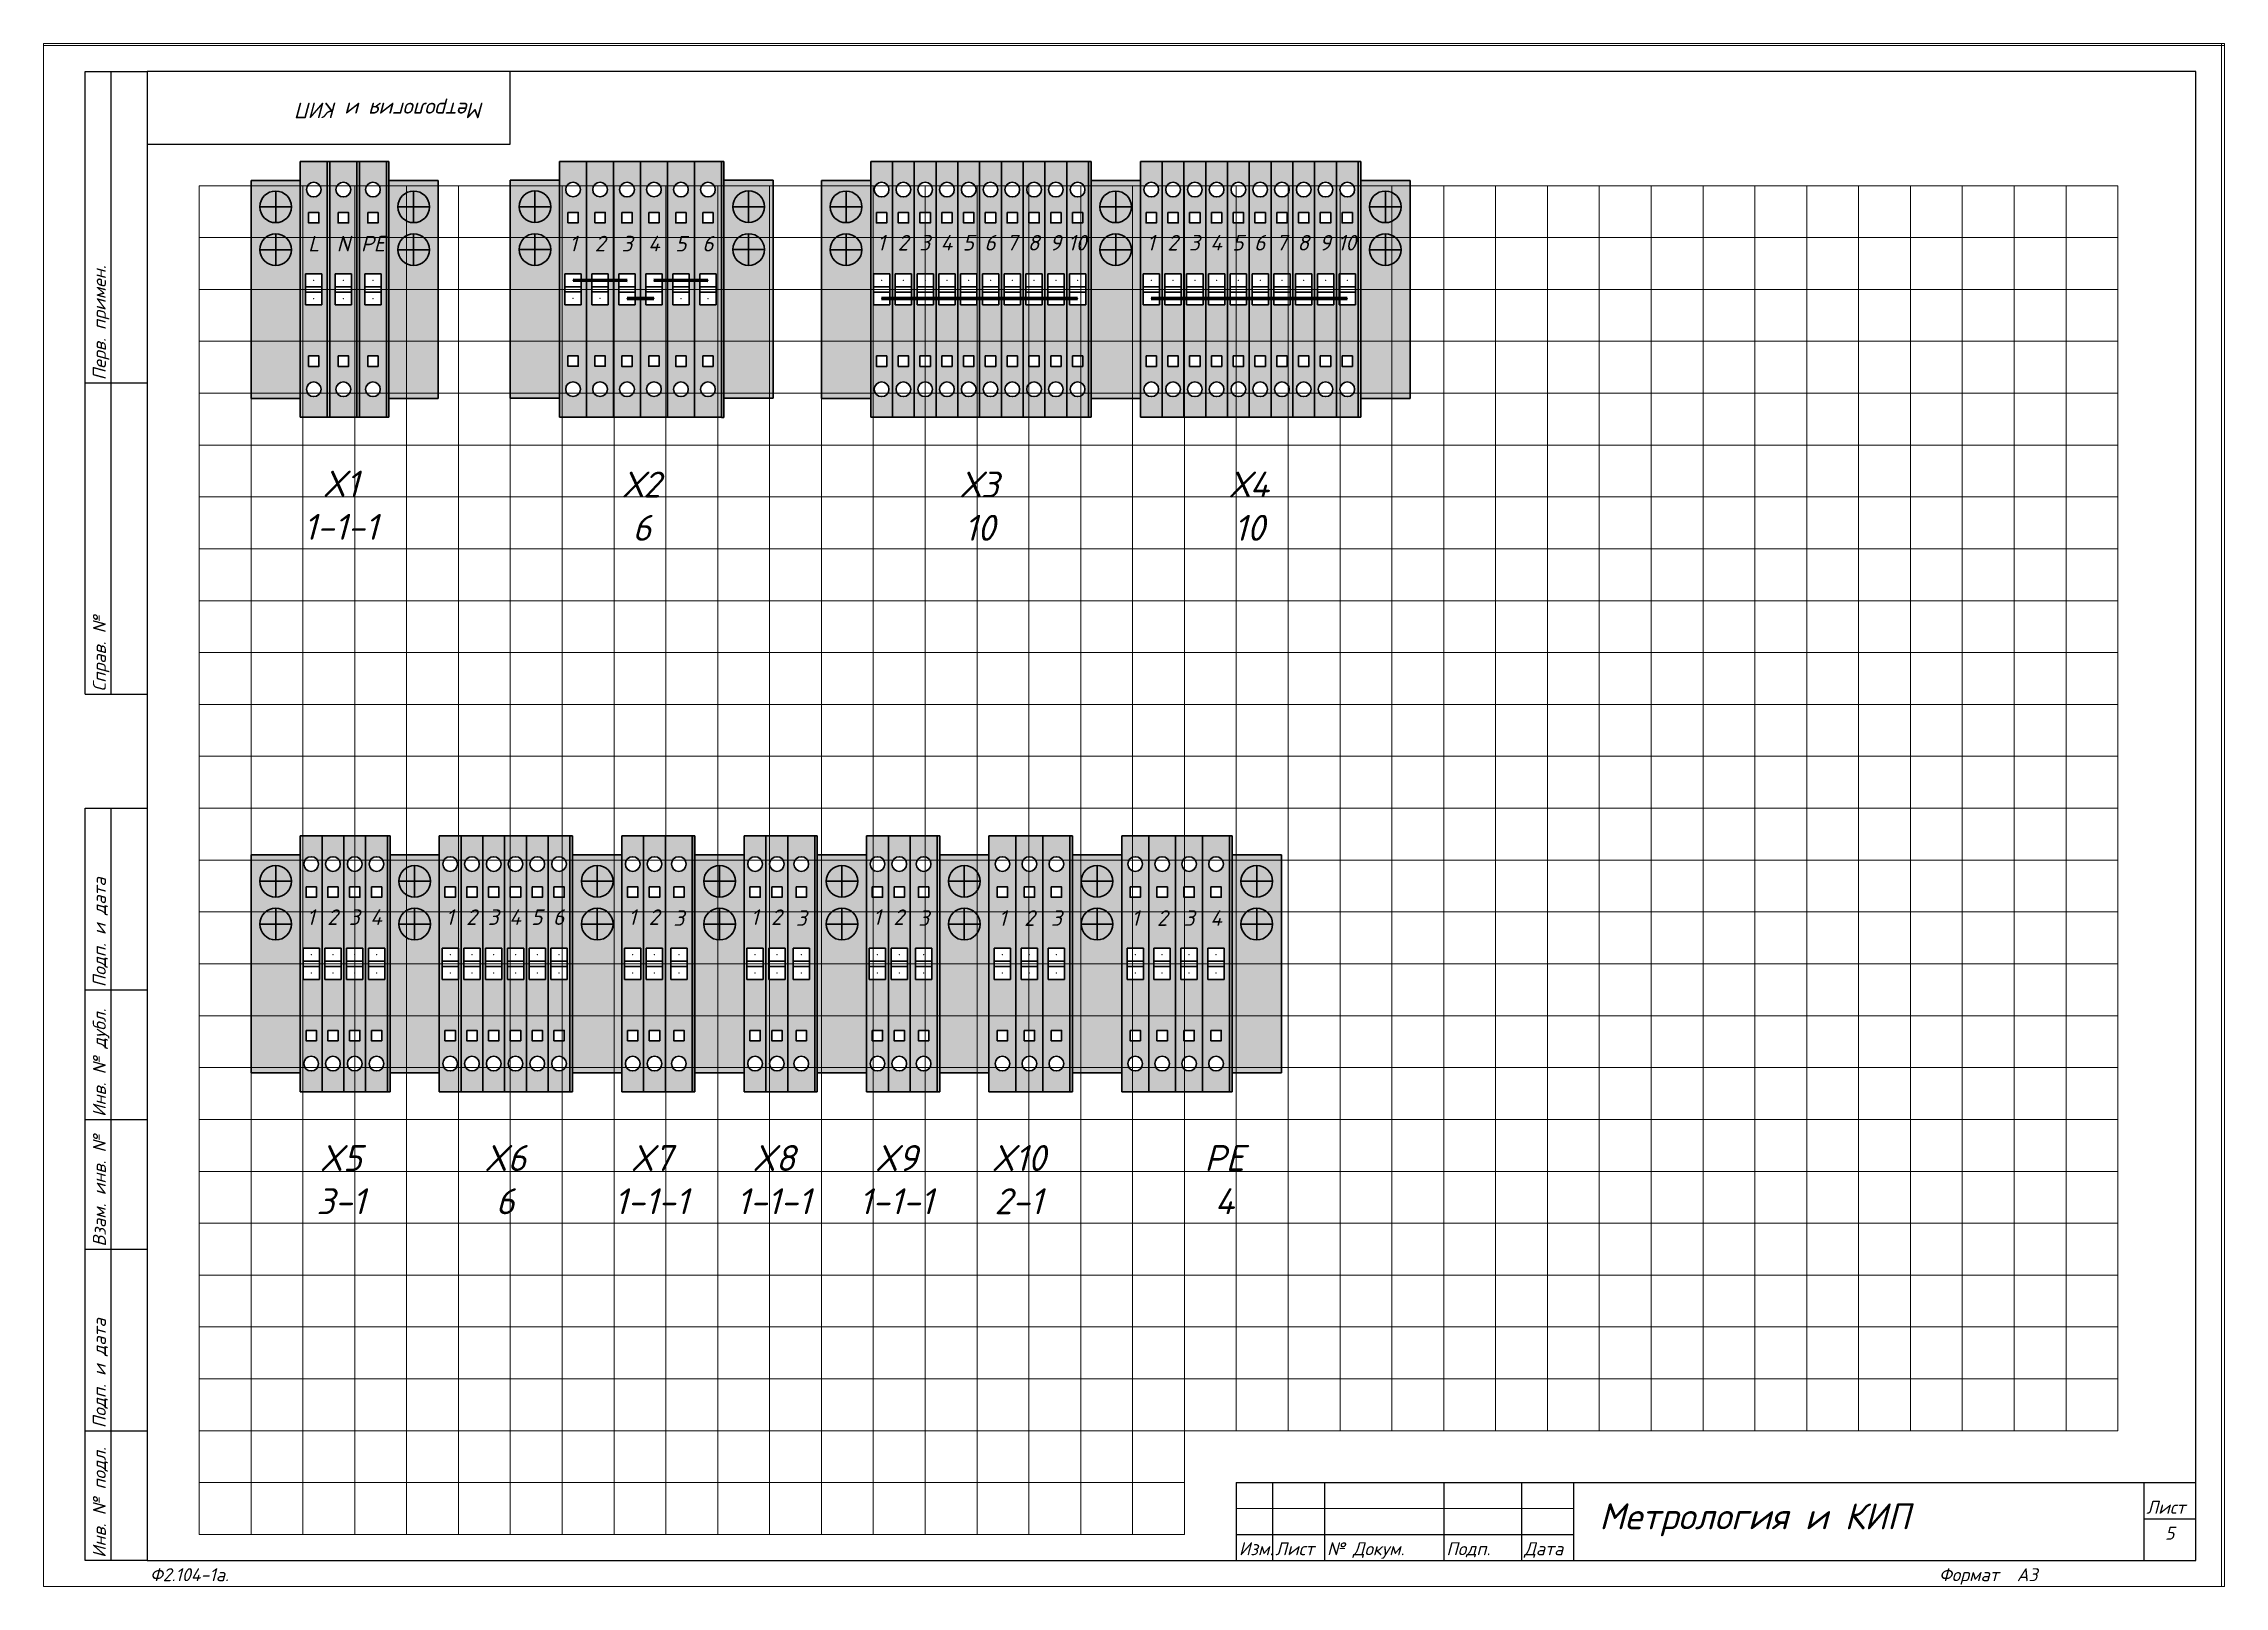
# Paper-space layout '2025 5' of a CAD drawing. Header units: millimetres. Extents: x 0 to 420, y 0 to 297.
# The model-space entities are those that its viewports show. They can reach past a viewport. Long polylines and large blocks are cut down to what shows.
import ezdxf
from ezdxf.enums import TextEntityAlignment as Align

# ---------------------------------------------------------------- set-up
doc = ezdxf.new("R2010")
doc.units = ezdxf.units.MM
for name, color, linetype, lineweight in [('4', 4, 'Continuous', 15), ('Основная', 7, 'Continuous', 30), ('Перемычка', 6, 'Continuous', 140)]:
    doc.layers.add(name, color=color, linetype=linetype, lineweight=lineweight)
doc.layers.add('Привязки', color=2, linetype='Continuous', lineweight=0, plot=False, transparency=0.8)
doc.layers.add('рамка', color=253, linetype='Continuous', lineweight=5, transparency=0.8)
doc.styles.add('текст', font='isocpeui.ttf')

psp = doc.layouts.new('2025 5')

msp = doc.modelspace()

# ---------------------------------------------------------------- texts
at = {"layer": 'Основная', "char_height": 5, "attachment_point": 2, "style": 'текст'}
for s, insert in [('X1\\P1-1-1', (7637.3, -375.93187)), ('Х2\\P6', (7695.35, -376.1142)), ('Х3\\P10', (7760.5, -376.1142)), ('Х4\\P10', (7812.5, -376.1142)), ('X5\\P3-1', (7637.30432, -505.93179)), ('X6\\P6', (7669, -505.93179)), ('X7\\P1-1-1', (7697.20432, -505.93179)), ('X8\\P1-1-1', (7720.80432, -505.93179)), ('X9\\P1-1-1', (7744.40432, -505.93179)), ('X10\\P2-1', (7768.00432, -505.93179)), ('PE\\P4', (7807.70432, -505.93186))]:
    msp.add_mtext_dynamic_manual_height_columns(s, width=16, gutter_width=200, heights=[0], dxfattribs=dict(at, insert=insert))

# ---------------------------------------------------------------- blocks, each defined once
blk = doc.blocks.new('*U110')
for p, q in [((8, 232), (8, 292)), ((8, 292), (20, 292)), ((13, 232), (13, 292)), ((90, 292), (90, 292)), ((90, 292), (90, 292)), ((90, 278), (90, 292)), ((90, 292), (90, 292)), ((90, 292), (90, 292)), ((90, 292), (90, 292)), ((20, 278), (90, 278)), ((8, 232), (20, 232)), ((8, 172), (8, 232)), ((13, 172), (13, 232)), ((8, 172), (20, 172)), ((8, 115), (8, 150)), ((8, 150), (20, 150)), ((13, 115), (13, 150)), ((8, 90), (8, 115)), ((8, 115), (20, 115)), ((13, 90), (13, 115)), ((8, 65), (8, 90)), ((8, 90), (20, 90)), ((13, 65), (13, 90)), ((8, 30), (8, 65)), ((8, 65), (20, 65)), ((13, 30), (13, 65)), ((8, 5), (8, 30)), ((8, 30), (20, 30)), ((13, 5), (13, 30)), ((230, 20), (415, 20)), ((230, 20), (230, 5)), ((237, 20), (237, 5)), ((247, 20), (247, 5)), ((270, 20), (270, 5)), ((285, 20), (285, 5)), ((295, 20), (295, 5)), ((405, 20), (405, 5)), ((415, 20), (415, 20)), ((415, 20), (415, 20)), ((405, 13), (415, 13)), ((230, 10), (295, 10)), ((20, 5), (8, 5)), ((230, 5), (295, 5)), ((415, 5), (415, 5)), ((415, 5), (415, 5)), ((415, 5), (415, 5)), ((415, 5), (415, 5)), ((415, 5), (415, 5)), ((415, 5), (415, 5)), ((415, 5), (415, 5))]:
    blk.add_line(p, q)
blk.add_lwpolyline([(20, 5), (415, 5), (415, 292), (20, 292)], close=True)
at = {"layer": '4'}
for p, q in [((230, 15), (295, 15)), ((415, 5), (415, 5)), ((415, 5), (415, 5)), ((415, 5), (415, 5)), ((415, 5), (415, 5)), ((415, 5), (415, 5)), ((415, 5), (415, 5)), ((415, 5), (415, 5)), ((415, 5), (415, 5)), ((415, 5), (415, 5))]:
    blk.add_line(p, q, dxfattribs=at)
at = {"layer": 'Привязки'}
blk.add_lwpolyline([(0, 0), (420, 0), (420, 297), (0, 297)], close=True, dxfattribs=at)
at = {"layer": 'рамка'}
blk.add_lwpolyline([(0, 297), (420, 297), (420, 0), (0, 0)], close=True, dxfattribs=at)
at = {"style": 'текст'}
for s, p in [('Перв. примен.', (12, 232.5)), ('Справ. №', (12, 172.5)), ('Подп. и дата', (12, 115.5)), ('Инв. № дубл.', (12, 90.5)), ('Взам. инв. №', (12, 65.5)), ('Подп. и дата', (12, 30.5)), ('Инв. № подл.', (12, 5.5))]:
    blk.add_text(s, height=2.5, rotation=90, dxfattribs=at).set_placement(p)
for s, height, p in [('Лист', 2.5, (405.5, 14)), ('Изм.', 2.5, (230.5, 6)), ('Лист', 2.5, (237.5, 6)), ('№ Докум.', 2.5, (247.5, 6)), ('Подп.', 2.5, (270.5, 6)), ('Дата', 2.5, (285.5, 6)), ('Ф2.104-1.', 0.005, (20, 4.99)), ('Разраб.', 0.0000135, (415, 5)), ('Пров.', 0.0000135, (415, 5)), ('Т.контр.', 0.0000135, (415, 5)), ('Н.контр.', 0.0000135, (415, 5)), ('Утв.', 0.0000135, (415, 5)), ('Лит.', 0.0000135, (415, 5)), ('Масса', 0.0000135, (415, 5)), ('Масштаб', 0.0000135, (415, 5)), ('Листов', 0.0000135, (415, 5)), ('Ф2.104-1а.', 2.5, (20.5, 1)), ('Формат', 2.5, (365.5, 1)), ('А3', 2.5, (380.5, 1)), ('А4', 0.025, (419.61, 0.01)), ('А2', 0.00833, (419.87, 0)), ('А1', 0.00625, (419.9, 0)), ('А0', 0.005, (419.92, 0))]:
    blk.add_text(s, height=height, dxfattribs=at).set_placement(p)
for tag, p, height in [('12', (90, 292), 0.00000373), ('13', (90, 292), 0.00000373), ('27', (90, 292), 0.00000522), ('29', (105, 249), 3.5), ('ИЗМ2', (230.5, 16), 2.5), ('ЛИСТИЗМ2', (237.5, 16), 2.5), ('№ДОКУМИЗМ2', (247.5, 16), 2.5), ('28', (415, 20), 0.0000438), ('ИЗМ1', (230.5, 11), 2.5), ('ЛИСТИЗМ1', (237.5, 11), 2.5), ('№ДОКУМИЗМ1', (247.5, 11), 2.5), ('ПОДПИЗМ1', (270.5, 11), 2.5), ('ДАТАИЗМ1', (285.5, 11), 2.5), ('ДАТАНКОНТР', (285.5, 11), 2.5), ('ОБОЗНАЧЕНИЕ', (300, 11), 5), ('ДАТАУТВ', (285.5, 6), 2.5), ('РАЗРАБ', (415, 5), 0.0000135), ('ЛИСТОВ', (415, 5), 0.0000135), ('ПРОВ', (415, 5), 0.0000135), ('ТКОНТР', (415, 5), 0.0000135), ('НКОНТР', (415, 5), 0.0000135), ('УТВ', (415, 5), 0.0000135), ('10', (415, 5), 0.0000135), ('11', (415, 5), 0.0000135), ('ПОДПИЗМ2', (415, 5), 0.0000135), ('ДАТАИЗМ2', (415, 5), 0.0000135), ('ИЗМ3', (415, 5), 0.0000135), ('ЛИСТИЗМ3', (415, 5), 0.0000135), ('№ДОКУМИЗМ3', (415, 5), 0.0000135), ('ПОДПИЗМ3', (415, 5), 0.0000135), ('ДАТАИЗМ3', (415, 5), 0.0000135), ('ИЗМ4', (415, 5), 0.0000135), ('ЛИСТИЗМ4', (415, 5), 0.0000135), ('№ДОКУМИЗМ4', (415, 5), 0.0000135), ('ПОДПИЗМ4', (415, 5), 0.0000135), ('ДАТАИЗМ4', (415, 5), 0.0000135), ('ДАТАРАЗРАБ', (415, 5), 0.0000135), ('ДАТАПРОВ', (415, 5), 0.0000135), ('ДАТАТКОНТР', (415, 5), 0.0000135)]:
    blk.add_attdef(tag, p, '', height=height, dxfattribs=at)
for tag, p, height, rotation in [('ОБОЗНАЧЕНИЕ-ВЕРХ', (85, 286), 3.5, 180), ('ПРИМЕНЯЕМОСТЬ', (19, 232.5), 2.5, 90), ('СПРАВ№', (19, 172.5), 2.5, 90), ('ДАТАУЧЁТАДУБЛ', (19, 115.5), 2.5, 90), ('ИНВ№ДУБЛ', (19, 90.5), 2.5, 90), ('ВЗАМИНВ№', (19, 65.5), 2.5, 90), ('ДАТАУЧЁТА', (19, 30.5), 2.5, 90), ('ИНВ№ПОДЛ', (19, 5.5), 2.5, 90)]:
    blk.add_attdef(tag, p, '', height=height, rotation=rotation, dxfattribs=at)
blk.add_attdef('30', text='', height=5, dxfattribs=at).set_placement((355, 34), align=Align.MIDDLE)
for tag, height, p in [('ЛИСТ', 2.5, (410, 9)), ('НАИМЕНОВАНИЕ1', 0.000027, (415, 5)), ('НАИМЕНОВАНИЕ2', 0.0000189, (415, 5)), ('НАИМЕНОВАНИЕ3', 0.0000189, (415, 5)), ('НАИМЕНОВАНИЕ4', 0.0000135, (415, 5)), ('МАССА', 0.0000189, (415, 5)), ('МАСШТАБ', 0.0000189, (415, 5)), ('МАТЕРИАЛ1', 0.0000135, (415, 5)), ('МАТЕРИАЛ2', 0.0000135, (415, 5)), ('МАТЕРИАЛ3', 0.0000135, (415, 5)), ('ПРЕДПРИЯТИЕ1', 0.0000189, (415, 5)), ('ПРЕДПРИЯТИЕ2', 0.0000189, (415, 5)), ('ПРЕДПРИЯТИЕ3', 0.0000189, (415, 5))]:
    blk.add_attdef(tag, text='', height=height, dxfattribs=at).set_placement(p, align=Align.CENTER)
for tag in ['ЛИТЕРА', 'ЛИТЕРА2', 'ЛИТЕРА3']:
    blk.add_attdef(tag, text='', height=0.0000135, dxfattribs=at).set_placement((415, 5), align=Align.RIGHT)
for tag in ['ИНДЕКС', 'ИНДЕКС2', 'ИНДЕКС3']:
    blk.add_attdef(tag, text='', height=0.0000135, dxfattribs=at).set_placement((415, 5), align=Align.TOP_LEFT)
blk = doc.blocks.new('Заглушка КПИ зеленая 1.5-2.5')
at = {"layer": 'Основная'}
h = blk.add_hatch(color=3, dxfattribs=at)
h.dxf.hatch_style = 1
h.paths.add_polyline_path([(2212.92, 559.35), (2213.42, 559.35), (2213.42, 608.65), (2212.92, 608.65)])
for p, q in [((2212.92, 608.65), (2212.92, 559.35)), ((2213.42, 608.65), (2212.92, 608.65)), ((2213.42, 559.35), (2213.42, 608.65)), ((2212.92, 559.35), (2213.42, 559.35))]:
    blk.add_line(p, q, dxfattribs=at)
blk = doc.blocks.new('Стопор на DIN')
at = {"layer": 'Основная', "true_color": 0x939598}
h = blk.add_hatch(color=252, dxfattribs=at)
h.dxf.hatch_style = 1
h.paths.add_polyline_path([(0, 21), (-9.5, 21), (-9.5, -21), (0, -21)])
at = {"layer": 'Основная'}
for p, q in [((-9.5, -21), (-9.5, 21)), ((-9.5, 21), (0, 21)), ((-4.75, 18.97), (-4.75, 12.87)), ((0, 21), (0, -21)), ((-4.75, 15.92), (-7.8, 15.92)), ((-7.8, 15.92), (-1.7, 15.92)), ((-4.75, 10.71), (-4.75, 4.6)), ((-7.8, 7.66), (-1.7, 7.66)), ((-9.5, -21), (0, -21))]:
    blk.add_line(p, q, dxfattribs=at)
for centre in [(-4.75, 15.92), (-4.75, 7.66)]:
    blk.add_circle(centre, 3.05, dxfattribs=at)
blk = doc.blocks.new('КПИ 2-2.5')
at = {"layer": 'Основная'}
for p, q in [((0, -24.65), (0, 24.65)), ((0, 24.65), (5.2, 24.65)), ((5.2, 24.65), (5.2, -24.65)), ((2.6, 3), (1.025, 3)), ((1.025, 3), (1.025, 0)), ((1.025, 0.5), (4.175, 0.5)), ((1.025, 0.5), (4.175, 0.5)), ((1.025, 0), (1.025, -3)), ((4.175, 3), (2.6, 3)), ((4.175, 3), (4.175, 0)), ((4.175, 0), (4.175, -3)), ((4.175, -0.5), (1.025, -0.5)), ((1.025, -0.5), (4.175, -0.5)), ((2.6, -3), (1.025, -3)), ((4.175, -3), (2.6, -3)), ((5.2, -24.65), (0, -24.65))]:
    blk.add_line(p, q, dxfattribs=at)
for points in [[(1.6, 14.825), (3.6, 14.825), (3.6, 12.825), (1.6, 12.825)], [(1.6, -12.825), (3.6, -12.825), (3.6, -14.825), (1.6, -14.825)]]:
    blk.add_lwpolyline(points, close=True, dxfattribs=at)
for centre in [(2.6, 19.2375), (2.6, -19.2375)]:
    blk.add_circle(centre, 1.4187, dxfattribs=at)
blk = doc.blocks.new('КПИ 2-2.5 ЖЗ')
at = {"layer": 'Основная', "true_color": 0x939598}
h = blk.add_hatch(color=252, dxfattribs=at)
h.set_gradient(color1=(19, 103, 52), color2=(200, 201, 45), rotation=45, name='CYLINDER')
h.paths.add_polyline_path([(5.2, 24.65), (0, 24.65), (0, 0), (1.03, 0), (1.03, 3), (2.6, 3), (4.17, 3), (4.17, -3), (5.2, -3)])
h.paths.add_polyline_path([(1.6, 12.82), (1.6, 14.82), (3.6, 14.82), (3.6, 12.82)], flags=16)
edge = h.paths.add_edge_path(flags=16)
edge.add_arc((2.6, 19.24), 1.42, 0, 360)
at = {"layer": 'Основная'}
h = blk.add_hatch(color=256, dxfattribs=at)
h.set_gradient(color1=(200, 201, 45), color2=(19, 103, 52), rotation=45, name='CYLINDER')
h.paths.add_polyline_path([(5.2, 0), (4.17, 0), (4.17, -3), (2.6, -3), (1.03, -3), (1.03, 3), (0, 3), (0, -24.65), (5.2, -24.65)])
h.paths.add_polyline_path([(3.6, -12.82), (3.6, -14.82), (1.6, -14.82), (1.6, -12.82)], flags=16)
edge = h.paths.add_edge_path(flags=16)
edge.add_arc((2.6, -19.24), 1.42, 0, 360)
at = {"layer": 'Привязки'}
for centre in [(2.6, 1.75), (2.6, -1.75)]:
    blk.add_circle(centre, 0.00000908, dxfattribs=at)
for p in [(2.6, 1.75), (2.6, 1.75), (2.6, 1.75), (2.6, 1.75), (2.6, 1.75), (2.6, 1.75), (2.6, -1.75), (2.6, -1.75), (2.6, -1.75), (2.6, -1.75), (2.6, -1.75), (2.6, -1.75)]:
    blk.add_point(p, dxfattribs=at)
at = {"layer": 'Основная'}
blk.add_blockref('КПИ 2-2.5', (0, 0), dxfattribs=at)
blk = doc.blocks.new('КПИ 2-2.5 серая')
at = {"layer": 'Основная', "true_color": 0x939598}
h = blk.add_hatch(color=252, dxfattribs=at)
h.dxf.hatch_style = 1
h.paths.add_polyline_path([(5.2, 24.65), (0, 24.65), (0, -24.65), (5.2, -24.65)])
h.paths.add_polyline_path([(4.17, 3), (4.17, 0), (4.17, -3), (2.6, -3), (1.03, -3), (1.03, 0), (1.03, 3), (2.6, 3)], flags=16)
h.paths.add_polyline_path([(1.6, 12.82), (1.6, 14.82), (3.6, 14.82), (3.6, 12.82)], flags=16)
h.paths.add_polyline_path([(1.18, 19.24, -1), (4.02, 19.24, -1)], flags=16)
h.paths.add_polyline_path([(3.6, -12.82), (3.6, -14.82), (1.6, -14.82), (1.6, -12.82)], flags=16)
h.paths.add_polyline_path([(4.02, -19.24, -1), (1.18, -19.24, -1)], flags=16)
at = {"layer": 'Привязки'}
blk.add_line((0, 0), (5.2, 0), dxfattribs=at)
for centre in [(2.6, 1.75), (2.6, -1.75)]:
    blk.add_circle(centre, 0.00000908, dxfattribs=at)
for p in [(2.6, 1.75), (2.6, 1.75), (2.6, 1.75), (2.6, 1.75), (2.6, 1.75), (2.6, 1.75), (2.6, -1.75), (2.6, -1.75), (2.6, -1.75), (2.6, -1.75), (2.6, -1.75), (2.6, -1.75)]:
    blk.add_point(p, dxfattribs=at)
at = {"layer": 'Основная'}
blk.add_blockref('КПИ 2-2.5', (0, 0), dxfattribs=at)
blk = doc.blocks.new('КПИ 2-2.5 синяя')
at = {"layer": 'Основная', "true_color": 0x22346e}
h = blk.add_hatch(color=159, dxfattribs=at)
h.dxf.hatch_style = 1
h.paths.add_polyline_path([(5.2, 24.65), (0, 24.65), (0, -24.65), (5.2, -24.65)])
h.paths.add_polyline_path([(4.17, 3), (4.17, 0), (4.17, -3), (2.6, -3), (1.03, -3), (1.03, 0), (1.03, 3), (2.6, 3)], flags=16)
h.paths.add_polyline_path([(1.6, 12.82), (1.6, 14.82), (3.6, 14.82), (3.6, 12.82)], flags=16)
h.paths.add_polyline_path([(1.18, 19.24, -1), (4.02, 19.24, -1)], flags=16)
h.paths.add_polyline_path([(3.6, -12.82), (3.6, -14.82), (1.6, -14.82), (1.6, -12.82)], flags=16)
h.paths.add_polyline_path([(4.02, -19.24, -1), (1.18, -19.24, -1)], flags=16)
at = {"layer": 'Привязки'}
for centre in [(2.6, 1.75), (2.6, -1.75)]:
    blk.add_circle(centre, 0.00000908, dxfattribs=at)
for p in [(2.6, 1.75), (2.6, 1.75), (2.6, 1.75), (2.6, 1.75), (2.6, 1.75), (2.6, 1.75), (2.6, -1.75), (2.6, -1.75), (2.6, -1.75), (2.6, -1.75), (2.6, -1.75), (2.6, -1.75)]:
    blk.add_point(p, dxfattribs=at)
at = {"layer": 'Основная'}
blk.add_blockref('КПИ 2-2.5', (0, 0), dxfattribs=at)
blk = doc.blocks.new('Заглушка КПИ синяя 1.5-2.5')
at = {"layer": 'Основная'}
h = blk.add_hatch(color=5, dxfattribs=at)
h.dxf.hatch_style = 1
h.paths.add_polyline_path([(0, -24.65), (0.5, -24.65), (0.5, 24.65), (0, 24.65)])
for p, q in [((0, 24.65), (0, -24.65)), ((0.5, 24.65), (0, 24.65)), ((0.5, -24.65), (0.5, 24.65)), ((0, -24.65), (0.5, -24.65))]:
    blk.add_line(p, q, dxfattribs=at)
blk = doc.blocks.new('Заглушка КПИ серая 1.5-2.5')
at = {"layer": 'Основная', "true_color": 0x939598}
h = blk.add_hatch(color=252, dxfattribs=at)
h.dxf.hatch_style = 1
h.paths.add_polyline_path([(0, -24.65), (0.5, -24.65), (0.5, 24.65), (0, 24.65)])
at = {"layer": 'Основная'}
for p, q in [((0, 24.65), (0, -24.65)), ((0.5, 24.65), (0, 24.65)), ((0.5, -24.65), (0.5, 24.65)), ((0, -24.65), (0.5, -24.65))]:
    blk.add_line(p, q, dxfattribs=at)
blk = doc.blocks.new('КПИ 2-1.5')
at = {"layer": 'Основная'}
for p, q in [((0, -24.65), (0, 24.65)), ((0, 24.65), (4.2, 24.65)), ((4.2, 24.65), (4.2, -24.65)), ((2.1, 3), (0.525, 3)), ((0.525, 3), (0.525, 0)), ((0.525, 0.5), (3.675, 0.5)), ((0.525, 0.5), (3.675, 0.5)), ((0.525, 0), (0.525, -3)), ((3.675, 3), (2.1, 3)), ((3.675, 3), (3.675, 0)), ((3.675, 0), (3.675, -3)), ((3.675, -0.5), (0.525, -0.5)), ((0.525, -0.5), (3.675, -0.5)), ((2.1, -3), (0.525, -3)), ((3.675, -3), (2.1, -3)), ((4.2, -24.65), (0, -24.65))]:
    blk.add_line(p, q, dxfattribs=at)
for points in [[(1.1, 14.825), (3.1, 14.825), (3.1, 12.825), (1.1, 12.825)], [(1.1, -12.825), (3.1, -12.825), (3.1, -14.825), (1.1, -14.825)]]:
    blk.add_lwpolyline(points, close=True, dxfattribs=at)
for centre in [(2.1, 19.2375), (2.1, -19.2375)]:
    blk.add_circle(centre, 1.4187, dxfattribs=at)
blk = doc.blocks.new('КПИ 2-1.5 черная')
at = {"layer": 'Основная', "true_color": 0x000000}
h = blk.add_hatch(dxfattribs=at)
h.set_pattern_fill('AR-B816', color=18)
h.set_pattern_definition([(0, (-15.73, 7), (0, 203.2), []), (90, (-15.73, 7), (-203.2, 203.2), [203.2, -203.2])])
h.paths.add_polyline_path([(4.2, 24.65), (0, 24.65), (0, -24.65), (4.2, -24.65)])
h.paths.add_polyline_path([(3.52, 19.24, -1), (0.68, 19.24, -1)], flags=16)
h.paths.add_polyline_path([(3.1, 14.82), (3.1, 12.82), (1.1, 12.82), (1.1, 14.82)], flags=16)
h.paths.add_polyline_path([(3.67, 3), (3.67, 0), (3.67, -3), (2.1, -3), (0.53, -3), (0.53, 0), (0.53, 3), (2.1, 3)], flags=16)
h.paths.add_polyline_path([(3.1, -12.82), (3.1, -14.82), (1.1, -14.82), (1.1, -12.82)], flags=16)
h.paths.add_polyline_path([(3.52, -19.24, -1), (0.68, -19.24, -1)], flags=16)
at = {"layer": 'Основная', "true_color": 0x454545}
h = blk.add_hatch(color=250, dxfattribs=at)
h.dxf.hatch_style = 1
h.paths.add_polyline_path([(0, -24.65), (4.2, -24.65), (4.2, 24.65), (0, 24.65)])
h.paths.add_polyline_path([(2.1, 3), (3.67, 3), (3.67, 0), (3.67, -3), (2.1, -3), (0.53, -3), (0.53, 0), (0.53, 3)], flags=16)
h.paths.add_polyline_path([(1.1, 12.82), (1.1, 14.82), (3.1, 14.82), (3.1, 12.82)], flags=16)
h.paths.add_polyline_path([(0.68, 19.24, -1), (3.52, 19.24, -1)], flags=16)
h.paths.add_polyline_path([(3.1, -12.82), (3.1, -14.82), (1.1, -14.82), (1.1, -12.82)], flags=16)
h.paths.add_polyline_path([(3.52, -19.24, -1), (0.68, -19.24, -1)], flags=16)
at = {"layer": 'Привязки'}
for centre in [(2.1, 1.75), (2.1, -1.75)]:
    blk.add_circle(centre, 0.00000908, dxfattribs=at)
for p in [(2.1, 1.75), (2.1, 1.75), (2.1, 1.75), (2.1, 1.75), (2.1, 1.75), (2.1, 1.75), (2.1, -1.75), (2.1, -1.75), (2.1, -1.75), (2.1, -1.75), (2.1, -1.75), (2.1, -1.75)]:
    blk.add_point(p, dxfattribs=at)
at = {"layer": 'Основная', "color": 18, "true_color": 0x000000}
blk.add_blockref('КПИ 2-1.5', (0, 0), dxfattribs=at)
at = {"style": 'текст'}
blk.add_attdef('№', text='', height=3, dxfattribs=at).set_placement((2, 9), align=Align.MIDDLE_CENTER)
blk = doc.blocks.new('Заглушка КПИ черн 1.5-2.5')
at = {"layer": 'Основная', "true_color": 0x000000}
h = blk.add_hatch(color=18, dxfattribs=at)
h.dxf.hatch_style = 1
h.paths.add_polyline_path([(0, -24.65), (0.5, -24.65), (0.5, 24.65), (0, 24.65)])
at = {"layer": 'Основная'}
for p, q in [((0, 24.65), (0, -24.65)), ((0.5, 24.65), (0, 24.65)), ((0.5, -24.65), (0.5, 24.65)), ((0, -24.65), (0.5, -24.65))]:
    blk.add_line(p, q, dxfattribs=at)
blk = doc.blocks.new('КПИ 2-1.5 красная')
at = {"layer": 'Основная', "true_color": 0x991b1e}
h = blk.add_hatch(color=244, dxfattribs=at)
h.dxf.hatch_style = 1
h.paths.add_polyline_path([(0, -24.65), (4.2, -24.65), (4.2, 24.65), (0, 24.65)])
h.paths.add_polyline_path([(1.1, 12.82), (1.1, 14.82), (3.1, 14.82), (3.1, 12.82)], flags=16)
h.paths.add_polyline_path([(2.1, 3), (3.67, 3), (3.67, 0), (3.67, -3), (2.1, -3), (0.53, -3), (0.53, 0), (0.53, 3)], flags=16)
h.paths.add_polyline_path([(0.68, 19.24, -1), (3.52, 19.24, -1)], flags=16)
h.paths.add_polyline_path([(3.1, -12.82), (3.1, -14.82), (1.1, -14.82), (1.1, -12.82)], flags=16)
h.paths.add_polyline_path([(3.52, -19.24, -1), (0.68, -19.24, -1)], flags=16)
at = {"layer": 'Привязки'}
for centre in [(2.1, 1.75), (2.1, -1.75)]:
    blk.add_circle(centre, 0.00000908, dxfattribs=at)
for p in [(2.1, 1.75), (2.1, 1.75), (2.1, 1.75), (2.1, 1.75), (2.1, 1.75), (2.1, 1.75), (2.1, -1.75), (2.1, -1.75), (2.1, -1.75), (2.1, -1.75), (2.1, -1.75), (2.1, -1.75)]:
    blk.add_point(p, dxfattribs=at)
at = {"layer": 'Основная', "color": 1}
blk.add_blockref('КПИ 2-1.5', (0, 0), dxfattribs=at)
at = {"style": 'текст'}
blk.add_attdef('№', text='', height=3, dxfattribs=at).set_placement((2, 9), align=Align.MIDDLE_CENTER)
blk = doc.blocks.new('Заглушка КПИ красаня 1.5-2.5')
at = {"layer": 'Основная'}
h = blk.add_hatch(color=1, dxfattribs=at)
h.dxf.hatch_style = 1
h.paths.add_polyline_path([(0, -24.65), (0.5, -24.65), (0.5, 24.65), (0, 24.65)])
for p, q in [((0, 24.65), (0, -24.65)), ((0.5, 24.65), (0, 24.65)), ((0.5, -24.65), (0.5, 24.65)), ((0, -24.65), (0.5, -24.65))]:
    blk.add_line(p, q, dxfattribs=at)

# ---------------------------------------------------------------- linework, layer by layer
at = {"layer": 'Основная'}
for p, q in [((7620.00555, -341), (7620.00555, -341)), ((7670.00004, -340.98362), (7670.00004, -340.98362))]:
    msp.add_line(p, q, dxfattribs=at)
at = {"layer": 'Перемычка'}
for p, q in [((7682.10001, -339.23361), (7692.5, -339.24999)), ((7697.70001, -339.23362), (7708.10002, -339.24999)), ((7692.50001, -342.74998), (7697.7, -342.73361)), ((7741.60001, -342.74999), (7779.4, -342.74994)), ((7793.60001, -342.74995), (7831.4, -342.75011))]:
    msp.add_line(p, q, dxfattribs=at)
at = {"layer": 'Привязки'}
for p, q in [((7610, -321), (7980, -321)), ((7610, -581), (7610, -321)), ((7620, -321), (7620, -581)), ((7630, -321), (7630, -581)), ((7640, -321), (7640, -581)), ((7650, -321), (7650, -581)), ((7660, -321), (7660, -581)), ((7670, -321), (7670, -581)), ((7680, -321), (7680, -581)), ((7690, -321), (7690, -581)), ((7700, -321), (7700, -581)), ((7710, -321), (7710, -581)), ((7720, -321), (7720, -581)), ((7730, -321), (7730, -581)), ((7740, -321), (7740, -581)), ((7750, -321), (7750, -581)), ((7760, -321), (7760, -581)), ((7770, -321), (7770, -581)), ((7780, -321), (7780, -581)), ((7790, -321), (7790, -581)), ((7800, -321), (7800, -561)), ((7810, -321), (7810, -561)), ((7820, -321), (7820, -561)), ((7830, -321), (7830, -561)), ((7840, -321), (7840, -561)), ((7850, -321), (7850, -561)), ((7860, -321), (7860, -561)), ((7870, -321), (7870, -561)), ((7880, -321), (7880, -561)), ((7890, -321), (7890, -561)), ((7900, -321), (7900, -561)), ((7910, -321), (7910, -561)), ((7920, -321), (7920, -561)), ((7930, -321), (7930, -561)), ((7940, -321), (7940, -561)), ((7950, -321), (7950, -561)), ((7960, -321), (7960, -561)), ((7970, -321), (7970, -561)), ((7980, -321), (7980, -561)), ((7610, -331), (7980, -331)), ((7610, -341), (7980, -341)), ((7610, -351), (7980, -351)), ((7610, -361), (7980, -361)), ((7610, -371), (7980, -371)), ((7610, -381), (7980, -381)), ((7610, -391), (7980, -391)), ((7610, -401), (7980, -401)), ((7610, -411), (7980, -411)), ((7610, -421), (7980, -421)), ((7610, -431), (7980, -431)), ((7610, -441), (7980, -441)), ((7610, -451), (7980, -451)), ((7610, -461), (7980, -461)), ((7610, -471), (7980, -471)), ((7610, -481), (7980, -481)), ((7610, -491), (7980, -491)), ((7610, -501), (7980, -501)), ((7610, -511), (7980, -511)), ((7610, -521), (7980, -521)), ((7610, -531), (7980, -531)), ((7610, -541), (7980, -541)), ((7610, -551), (7980, -551)), ((7610, -561), (7800, -561)), ((7980, -561), (7800, -561)), ((7800, -561), (7800, -581)), ((7610, -571), (7800, -571)), ((7800, -581), (7610, -581))]:
    msp.add_line(p, q, dxfattribs=at)

# ---------------------------------------------------------------- block references
ref = msp.add_blockref('*U110', (7160, -294))
ref.add_attrib('ОБОЗНАЧЕНИЕ', 'ИЭЧ Метрология и КИП 2024', (7460, -283), dxfattribs={"height": 5, "style": 'текст'})
ref.add_attrib('ОБОЗНАЧЕНИЕ-ВЕРХ', 'ИЭЧ Метрология и КИП 2024', (7245, -8), dxfattribs={"height": 3, "rotation": 180, "style": 'текст'})
ref.add_attrib('НАИМЕНОВАНИЕ1', 'Система', dxfattribs={"height": 0.0000189, "style": 'текст'}).set_placement((7574.99954, -288.99983), align=Align.CENTER)
ref.add_attrib('НАИМЕНОВАНИЕ2', 'автоматического управления', dxfattribs={"height": 0.0000189, "style": 'текст'}).set_placement((7574.99954, -288.99986), align=Align.CENTER)
ref.add_attrib('НАИМЕНОВАНИЕ3', 'уровнем', dxfattribs={"height": 0.0000189, "style": 'текст'}).set_placement((7574.99954, -288.99989), align=Align.CENTER)
ref.add_attrib('РАЗРАБ', 'Соловьев И. П.', (7574.99909, -288.99986), dxfattribs={"height": 0.0000108, "style": 'текст'})
ref.add_attrib('ЛИСТОВ', '3', (7574.99992, -288.99991), dxfattribs={"height": 0.0000135, "style": 'текст'})
ref.add_attrib('ЛИСТ', '4', dxfattribs={"height": 2.5, "style": 'текст'}).set_placement((7570, -285), align=Align.CENTER)
ref.add_attrib('МАТЕРИАЛ2', 'Принципиальная электрическая схема', dxfattribs={"height": 0.0000135, "style": 'текст'}).set_placement((7574.99954, -288.99997), align=Align.CENTER)
ref.add_attrib('ПРЕДПРИЯТИЕ1', 'ФГБОУ ДПО "Институт', dxfattribs={"height": 0.0000108, "style": 'текст'}).set_placement((7574.99986, -288.99994), align=Align.CENTER)
ref.add_attrib('ПРЕДПРИЯТИЕ2', 'развития профессионального', dxfattribs={"height": 0.0000108, "style": 'текст'}).set_placement((7574.99986, -288.99997), align=Align.CENTER)
ref.add_attrib('ПРЕДПРИЯТИЕ3', 'образования"', dxfattribs={"height": 0.0000108, "style": 'текст'}).set_placement((7574.99986, -288.99999), align=Align.CENTER)
ref = msp.add_blockref('*U110', (7580, -294))
ref.add_attrib('ОБОЗНАЧЕНИЕ', 'ИЭЧ Метрология и КИП 2024', (7880, -283), dxfattribs={"height": 5, "style": 'текст'})
ref.add_attrib('ОБОЗНАЧЕНИЕ-ВЕРХ', 'ИЭЧ Метрология и КИП 2024', (7665, -8), dxfattribs={"height": 3, "rotation": 180, "style": 'текст'})
ref.add_attrib('НАИМЕНОВАНИЕ1', 'Система', dxfattribs={"height": 0.0000189, "style": 'текст'}).set_placement((7994.99954, -288.99983), align=Align.CENTER)
ref.add_attrib('НАИМЕНОВАНИЕ2', 'автоматического управления', dxfattribs={"height": 0.0000189, "style": 'текст'}).set_placement((7994.99954, -288.99986), align=Align.CENTER)
ref.add_attrib('НАИМЕНОВАНИЕ3', 'уровнем', dxfattribs={"height": 0.0000189, "style": 'текст'}).set_placement((7994.99954, -288.99989), align=Align.CENTER)
ref.add_attrib('РАЗРАБ', 'Соловьев И. П.', (7994.99909, -288.99986), dxfattribs={"height": 0.0000108, "style": 'текст'})
ref.add_attrib('ЛИСТОВ', '3', (7994.99992, -288.99991), dxfattribs={"height": 0.0000135, "style": 'текст'})
ref.add_attrib('ЛИСТ', '5', dxfattribs={"height": 2.5, "style": 'текст'}).set_placement((7990, -285), align=Align.CENTER)
ref.add_attrib('МАТЕРИАЛ2', 'Принципиальная электрическая схема', dxfattribs={"height": 0.0000135, "style": 'текст'}).set_placement((7994.99954, -288.99997), align=Align.CENTER)
ref.add_attrib('ПРЕДПРИЯТИЕ1', 'ФГБОУ ДПО "Институт', dxfattribs={"height": 0.0000108, "style": 'текст'}).set_placement((7994.99986, -288.99994), align=Align.CENTER)
ref.add_attrib('ПРЕДПРИЯТИЕ2', 'развития профессионального', dxfattribs={"height": 0.0000108, "style": 'текст'}).set_placement((7994.99986, -288.99997), align=Align.CENTER)
ref.add_attrib('ПРЕДПРИЯТИЕ3', 'образования"', dxfattribs={"height": 0.0000108, "style": 'текст'}).set_placement((7994.99986, -288.99999), align=Align.CENTER)
ref = msp.add_blockref('*U110', (8000, -294))
ref.add_attrib('ОБОЗНАЧЕНИЕ', 'ИЭЧ Метрология и КИП 2024', (8300, -283), dxfattribs={"height": 5, "style": 'текст'})
ref.add_attrib('ОБОЗНАЧЕНИЕ-ВЕРХ', 'ИЭЧ Метрология и КИП 2024', (8085, -8), dxfattribs={"height": 3, "rotation": 180, "style": 'текст'})
ref.add_attrib('НАИМЕНОВАНИЕ1', 'Система', dxfattribs={"height": 0.0000189, "style": 'текст'}).set_placement((8414.99954, -288.99983), align=Align.CENTER)
ref.add_attrib('НАИМЕНОВАНИЕ2', 'автоматического управления', dxfattribs={"height": 0.0000189, "style": 'текст'}).set_placement((8414.99954, -288.99986), align=Align.CENTER)
ref.add_attrib('НАИМЕНОВАНИЕ3', 'уровнем', dxfattribs={"height": 0.0000189, "style": 'текст'}).set_placement((8414.99954, -288.99989), align=Align.CENTER)
ref.add_attrib('РАЗРАБ', 'Соловьев И. П.', (8414.99909, -288.99986), dxfattribs={"height": 0.0000108, "style": 'текст'})
ref.add_attrib('ЛИСТОВ', '3', (8414.99992, -288.99991), dxfattribs={"height": 0.0000135, "style": 'текст'})
ref.add_attrib('ЛИСТ', '6', dxfattribs={"height": 2.5, "style": 'текст'}).set_placement((8410, -285), align=Align.CENTER)
ref.add_attrib('МАТЕРИАЛ2', 'Принципиальная электрическая схема', dxfattribs={"height": 0.0000135, "style": 'текст'}).set_placement((8414.99954, -288.99997), align=Align.CENTER)
ref.add_attrib('ПРЕДПРИЯТИЕ1', 'ФГБОУ ДПО "Институт', dxfattribs={"height": 0.0000108, "style": 'текст'}).set_placement((8414.99986, -288.99994), align=Align.CENTER)
ref.add_attrib('ПРЕДПРИЯТИЕ2', 'развития профессионального', dxfattribs={"height": 0.0000108, "style": 'текст'}).set_placement((8414.99986, -288.99997), align=Align.CENTER)
ref.add_attrib('ПРЕДПРИЯТИЕ3', 'образования"', dxfattribs={"height": 0.0000108, "style": 'текст'}).set_placement((8414.99986, -288.99999), align=Align.CENTER)
ref = msp.add_blockref('*U110', (7160, -591))
ref.add_attrib('ОБОЗНАЧЕНИЕ', 'Метрология и КИП', (7460, -580), dxfattribs={"height": 5, "style": 'текст'})
ref.add_attrib('ОБОЗНАЧЕНИЕ-ВЕРХ', 'Метрология и КИП', (7245, -305), dxfattribs={"height": 3, "rotation": 180, "style": 'текст'})
ref.add_attrib('НАИМЕНОВАНИЕ1', 'Система', dxfattribs={"height": 0.0000189, "style": 'текст'}).set_placement((7574.99954, -585.99983), align=Align.CENTER)
ref.add_attrib('НАИМЕНОВАНИЕ2', 'автоматического управления', dxfattribs={"height": 0.0000189, "style": 'текст'}).set_placement((7574.99954, -585.99986), align=Align.CENTER)
ref.add_attrib('НАИМЕНОВАНИЕ3', 'уровнем', dxfattribs={"height": 0.0000189, "style": 'текст'}).set_placement((7574.99954, -585.99989), align=Align.CENTER)
ref.add_attrib('РАЗРАБ', 'Соловьев И. П.', (7574.99909, -585.99986), dxfattribs={"height": 0.0000108, "style": 'текст'})
ref.add_attrib('ЛИСТОВ', '3', (7574.99992, -585.99991), dxfattribs={"height": 0.0000135, "style": 'текст'})
ref.add_attrib('ЛИСТ', '4', dxfattribs={"height": 2.5, "style": 'текст'}).set_placement((7570, -582), align=Align.CENTER)
ref.add_attrib('МАТЕРИАЛ2', 'Принципиальная электрическая схема', dxfattribs={"height": 0.0000135, "style": 'текст'}).set_placement((7574.99954, -585.99997), align=Align.CENTER)
ref.add_attrib('ПРЕДПРИЯТИЕ1', 'ФГБОУ ДПО "Институт', dxfattribs={"height": 0.0000108, "style": 'текст'}).set_placement((7574.99986, -585.99994), align=Align.CENTER)
ref.add_attrib('ПРЕДПРИЯТИЕ2', 'развития профессионального', dxfattribs={"height": 0.0000108, "style": 'текст'}).set_placement((7574.99986, -585.99997), align=Align.CENTER)
ref.add_attrib('ПРЕДПРИЯТИЕ3', 'образования"', dxfattribs={"height": 0.0000108, "style": 'текст'}).set_placement((7574.99986, -585.99999), align=Align.CENTER)
ref = msp.add_blockref('*U110', (7580, -591))
ref.add_attrib('ОБОЗНАЧЕНИЕ', 'Метрология и КИП', (7880, -580), dxfattribs={"height": 5, "style": 'текст'})
ref.add_attrib('ОБОЗНАЧЕНИЕ-ВЕРХ', 'Метрология и КИП', (7665, -305), dxfattribs={"height": 3, "rotation": 180, "style": 'текст'})
ref.add_attrib('НАИМЕНОВАНИЕ1', 'Система', dxfattribs={"height": 0.0000189, "style": 'текст'}).set_placement((7994.99954, -585.99983), align=Align.CENTER)
ref.add_attrib('НАИМЕНОВАНИЕ2', 'автоматического управления', dxfattribs={"height": 0.0000189, "style": 'текст'}).set_placement((7994.99954, -585.99986), align=Align.CENTER)
ref.add_attrib('НАИМЕНОВАНИЕ3', 'уровнем', dxfattribs={"height": 0.0000189, "style": 'текст'}).set_placement((7994.99954, -585.99989), align=Align.CENTER)
ref.add_attrib('РАЗРАБ', 'Соловьев И. П.', (7994.99909, -585.99986), dxfattribs={"height": 0.0000108, "style": 'текст'})
ref.add_attrib('ЛИСТОВ', '3', (7994.99992, -585.99991), dxfattribs={"height": 0.0000135, "style": 'текст'})
ref.add_attrib('ЛИСТ', '5', dxfattribs={"height": 2.5, "style": 'текст'}).set_placement((7990, -582), align=Align.CENTER)
ref.add_attrib('МАТЕРИАЛ2', 'Принципиальная электрическая схема', dxfattribs={"height": 0.0000135, "style": 'текст'}).set_placement((7994.99954, -585.99997), align=Align.CENTER)
ref.add_attrib('ПРЕДПРИЯТИЕ1', 'ФГБОУ ДПО "Институт', dxfattribs={"height": 0.0000108, "style": 'текст'}).set_placement((7994.99986, -585.99994), align=Align.CENTER)
ref.add_attrib('ПРЕДПРИЯТИЕ2', 'развития профессионального', dxfattribs={"height": 0.0000108, "style": 'текст'}).set_placement((7994.99986, -585.99997), align=Align.CENTER)
ref.add_attrib('ПРЕДПРИЯТИЕ3', 'образования"', dxfattribs={"height": 0.0000108, "style": 'текст'}).set_placement((7994.99986, -585.99999), align=Align.CENTER)
ref = msp.add_blockref('*U110', (8000, -591))
ref.add_attrib('ОБОЗНАЧЕНИЕ', 'Метрология и КИП', (8300, -580), dxfattribs={"height": 5, "style": 'текст'})
ref.add_attrib('ОБОЗНАЧЕНИЕ-ВЕРХ', 'Метрология и КИП', (8085, -305), dxfattribs={"height": 3, "rotation": 180, "style": 'текст'})
ref.add_attrib('НАИМЕНОВАНИЕ1', 'Система', dxfattribs={"height": 0.0000189, "style": 'текст'}).set_placement((8414.99954, -585.99983), align=Align.CENTER)
ref.add_attrib('НАИМЕНОВАНИЕ2', 'автоматического управления', dxfattribs={"height": 0.0000189, "style": 'текст'}).set_placement((8414.99954, -585.99986), align=Align.CENTER)
ref.add_attrib('НАИМЕНОВАНИЕ3', 'уровнем', dxfattribs={"height": 0.0000189, "style": 'текст'}).set_placement((8414.99954, -585.99989), align=Align.CENTER)
ref.add_attrib('РАЗРАБ', 'Соловьев И. П.', (8414.99909, -585.99986), dxfattribs={"height": 0.0000108, "style": 'текст'})
ref.add_attrib('ЛИСТОВ', '3', (8414.99992, -585.99991), dxfattribs={"height": 0.0000135, "style": 'текст'})
ref.add_attrib('ЛИСТ', '6', dxfattribs={"height": 2.5, "style": 'текст'}).set_placement((8410, -582), align=Align.CENTER)
ref.add_attrib('МАТЕРИАЛ2', 'Принципиальная электрическая схема', dxfattribs={"height": 0.0000135, "style": 'текст'}).set_placement((8414.99954, -585.99997), align=Align.CENTER)
ref.add_attrib('ПРЕДПРИЯТИЕ1', 'ФГБОУ ДПО "Институт', dxfattribs={"height": 0.0000108, "style": 'текст'}).set_placement((8414.99986, -585.99994), align=Align.CENTER)
ref.add_attrib('ПРЕДПРИЯТИЕ2', 'развития профессионального', dxfattribs={"height": 0.0000108, "style": 'текст'}).set_placement((8414.99986, -585.99997), align=Align.CENTER)
ref.add_attrib('ПРЕДПРИЯТИЕ3', 'образования"', dxfattribs={"height": 0.0000108, "style": 'текст'}).set_placement((8414.99986, -585.99999), align=Align.CENTER)
at = {"layer": 'Основная', "lineweight": -3}
ref = msp.add_blockref('КПИ 2-2.5 серая', (7629.5, -341), dxfattribs=at)
ref.add_attrib('№', 'L', dxfattribs={"layer": '0', "height": 3, "style": 'текст'}).set_placement((7632.1, -332.175), align=Align.MIDDLE_CENTER)
at = {"layer": 'Основная'}
for name, p, values in [('КПИ 2-1.5 красная', (7739.5, -341), {'№': '1'}), ('КПИ 2-1.5 красная', (7743.7, -341), {'№': '2'}), ('КПИ 2-1.5 красная', (7747.9, -341), {'№': '3'}), ('КПИ 2-1.5 красная', (7752.1, -341), {'№': '4'}), ('КПИ 2-1.5 красная', (7756.3, -341), {'№': '5'}), ('КПИ 2-1.5 красная', (7760.5, -340.99999), {'№': '6'}), ('КПИ 2-1.5 красная', (7764.7, -340.99999), {'№': '7'}), ('КПИ 2-1.5 красная', (7768.9, -340.99999), {'№': '8'}), ('КПИ 2-1.5 красная', (7773.1, -340.99998), {'№': '9'}), ('КПИ 2-1.5 красная', (7777.3, -340.99995), {'№': '10'}), ('КПИ 2-1.5 красная', (7629.5, -471), {'№': '1'}), ('КПИ 2-1.5 красная', (7633.7, -471), {'№': '2'}), ('КПИ 2-1.5 красная', (7637.9, -471), {'№': '3'}), ('КПИ 2-1.5 красная', (7656.3, -471), {'№': '1'}), ('КПИ 2-1.5 красная', (7660.5, -471), {'№': '2'}), ('КПИ 2-1.5 красная', (7664.7, -471), {'№': '3'}), ('КПИ 2-1.5 красная', (7668.9, -471), {'№': '4'}), ('КПИ 2-1.5 красная', (7673.1, -471), {'№': '5'}), ('КПИ 2-1.5 красная', (7677.3, -470.99999), {'№': '6'}), ('КПИ 2-1.5 красная', (7691.5, -470.99998), {'№': '1'}), ('КПИ 2-1.5 красная', (7715.1, -470.99998), {'№': '1'}), ('КПИ 2-1.5 красная', (7738.7, -470.99998), {'№': '1'}), ('КПИ 2-1.5 черная', (7791.5, -340.99996), {'№': '1'}), ('КПИ 2-1.5 черная', (7795.7, -341.00004), {'№': '2'}), ('КПИ 2-1.5 черная', (7799.9, -341.00004), {'№': '3'}), ('КПИ 2-1.5 черная', (7804.1, -341.00004), {'№': '4'}), ('КПИ 2-1.5 черная', (7808.3, -341.00004), {'№': '5'}), ('КПИ 2-1.5 черная', (7812.5, -341.00005), {'№': '6'}), ('КПИ 2-1.5 черная', (7816.7, -341.00012), {'№': '7'}), ('КПИ 2-1.5 черная', (7820.9, -341.00012), {'№': '8'}), ('КПИ 2-1.5 черная', (7825.1, -341.00012), {'№': '9'}), ('КПИ 2-1.5 черная', (7829.3, -341.00012), {'№': '10'}), ('КПИ 2-1.5 черная', (7642.1, -471), {'№': '4'}), ('КПИ 2-1.5 черная', (7695.7, -470.99996), {'№': '2'}), ('КПИ 2-1.5 черная', (7719.3, -470.99996), {'№': '2'}), ('КПИ 2-1.5 черная', (7742.9, -470.99996), {'№': '2'})]:
    msp.add_blockref(name, p, dxfattribs=at).add_auto_attribs(values)
at = {"layer": 'Основная', "lineweight": -3}
ref = msp.add_blockref('КПИ 2-2.5 серая', (7762.3, -471), dxfattribs=at)
ref.add_attrib('№', '1', dxfattribs={"layer": '0', "height": 3, "style": 'текст'}).set_placement((7764.9, -462.175), align=Align.MIDDLE_CENTER)
ref = msp.add_blockref('КПИ 2-2.5 серая', (7767.5, -471), dxfattribs=at)
ref.add_attrib('№', '2', dxfattribs={"layer": '0', "height": 3, "style": 'текст'}).set_placement((7770.1, -462.175), align=Align.MIDDLE_CENTER)
at = {"layer": 'Основная'}
for name, p in [('Заглушка КПИ серая 1.5-2.5', (7634.7, -341)), ('Заглушка КПИ синяя 1.5-2.5', (7640.4, -341)), ('Заглушка КПИ синяя 1.5-2.5', (7710.7, -341.01638)), ('Заглушка КПИ красаня 1.5-2.5', (7781.5, -340.99995)), ('Заглушка КПИ черн 1.5-2.5', (7833.5, -341)), ('Заглушка КПИ черн 1.5-2.5', (7646.3, -470.99988)), ('Заглушка КПИ красаня 1.5-2.5', (7681.5, -471))]:
    msp.add_blockref(name, p, dxfattribs=at)
at = {"layer": 'Основная', "lineweight": -3}
ref = msp.add_blockref('КПИ 2-2.5 синяя', (7635.2, -341), dxfattribs=at)
ref.add_attrib('№', 'N', dxfattribs={"layer": '0', "height": 3, "style": 'текст'}).set_placement((7637.8, -332.175), align=Align.MIDDLE_CENTER)
ref = msp.add_blockref('КПИ 2-2.5 ЖЗ', (7640.9, -341), dxfattribs=at)
ref.add_attrib('№', 'PE', dxfattribs={"layer": '0', "height": 3, "style": 'текст'}).set_placement((7643.5, -332.175), align=Align.MIDDLE_CENTER)
for name, p in [('Заглушка КПИ зеленая 1.5-2.5', (5433.1765, -925)), ('Заглушка КПИ зеленая 1.5-2.5', (5433.1765, -925)), ('Стопор на DIN', (7629.5, -341)), ('Стопор на DIN', (7656.1, -341)), ('Стопор на DIN', (7679.5, -340.96723)), ('Стопор на DIN', (7720.7, -340.96723)), ('Стопор на DIN', (7739.5, -341)), ('Стопор на DIN', (7791.5, -340.99995)), ('Стопор на DIN', (7843.5, -340.9999)), ('Заглушка КПИ зеленая 1.5-2.5', (5492.1765, -1054.99997)), ('Заглушка КПИ зеленая 1.5-2.5', (5515.7765, -1054.99997)), ('Заглушка КПИ зеленая 1.5-2.5', (5539.3765, -1054.99997)), ('Заглушка КПИ зеленая 1.5-2.5', (5564.9765, -1054.99997)), ('Заглушка КПИ зеленая 1.5-2.5', (5595.7765, -1055)), ('Заглушка КПИ зеленая 1.5-2.5', (5595.7765, -1055)), ('Стопор на DIN', (7629.5, -471)), ('Стопор на DIN', (7656.3, -471)), ('Стопор на DIN', (7691.5, -471)), ('Стопор на DIN', (7715.1, -470.99997)), ('Стопор на DIN', (7738.7, -470.99997)), ('Стопор на DIN', (7762.3, -470.99997)), ('Стопор на DIN', (7787.9, -470.99997)), ('Стопор на DIN', (7818.7, -471))]:
    msp.add_blockref(name, p, dxfattribs=at)
ref = msp.add_blockref('КПИ 2-2.5 синяя', (7679.5, -340.98362), dxfattribs=at)
ref.add_attrib('№', '1', dxfattribs={"layer": '0', "height": 3, "style": 'текст'}).set_placement((7682.1, -332.15862), align=Align.MIDDLE_CENTER)
ref = msp.add_blockref('КПИ 2-2.5 синяя', (7684.7, -340.98362), dxfattribs=at)
ref.add_attrib('№', '2', dxfattribs={"layer": '0', "height": 3, "style": 'текст'}).set_placement((7687.3, -332.15862), align=Align.MIDDLE_CENTER)
ref = msp.add_blockref('КПИ 2-2.5 синяя', (7689.9, -341), dxfattribs=at)
ref.add_attrib('№', '3', dxfattribs={"layer": '0', "height": 3, "style": 'текст'}).set_placement((7692.5, -332.175), align=Align.MIDDLE_CENTER)
ref = msp.add_blockref('КПИ 2-2.5 синяя', (7695.1, -340.98362), dxfattribs=at)
ref.add_attrib('№', '4', dxfattribs={"layer": '0', "height": 3, "style": 'текст'}).set_placement((7697.7, -332.15862), align=Align.MIDDLE_CENTER)
ref = msp.add_blockref('КПИ 2-2.5 синяя', (7700.3, -341), dxfattribs=at)
ref.add_attrib('№', '5', dxfattribs={"layer": '0', "height": 3, "style": 'текст'}).set_placement((7702.9, -332.175), align=Align.MIDDLE_CENTER)
ref = msp.add_blockref('КПИ 2-2.5 синяя', (7705.5, -341), dxfattribs=at)
ref.add_attrib('№', '6', dxfattribs={"layer": '0', "height": 3, "style": 'текст'}).set_placement((7708.1, -332.175), align=Align.MIDDLE_CENTER)
ref = msp.add_blockref('КПИ 2-2.5 ЖЗ', (7699.9, -471.00001), dxfattribs=at)
ref.add_attrib('№', '3', dxfattribs={"layer": '0', "height": 3, "style": 'текст'}).set_placement((7702.5, -462.17501), align=Align.MIDDLE_CENTER)
ref = msp.add_blockref('КПИ 2-2.5 ЖЗ', (7723.5, -471.00001), dxfattribs=at)
ref.add_attrib('№', '3', dxfattribs={"layer": '0', "height": 3, "style": 'текст'}).set_placement((7726.1, -462.17501), align=Align.MIDDLE_CENTER)
ref = msp.add_blockref('КПИ 2-2.5 ЖЗ', (7747.1, -471.00001), dxfattribs=at)
ref.add_attrib('№', '3', dxfattribs={"layer": '0', "height": 3, "style": 'текст'}).set_placement((7749.7, -462.17501), align=Align.MIDDLE_CENTER)
ref = msp.add_blockref('КПИ 2-2.5 ЖЗ', (7772.7, -471.00001), dxfattribs=at)
ref.add_attrib('№', '3', dxfattribs={"layer": '0', "height": 3, "style": 'текст'}).set_placement((7775.3, -462.17501), align=Align.MIDDLE_CENTER)
ref = msp.add_blockref('КПИ 2-2.5 ЖЗ', (7787.9, -471.00002), dxfattribs=at)
ref.add_attrib('№', '1', dxfattribs={"layer": '0', "height": 3, "style": 'текст'}).set_placement((7790.5, -462.17502), align=Align.MIDDLE_CENTER)
ref = msp.add_blockref('КПИ 2-2.5 ЖЗ', (7793.1, -471.00002), dxfattribs=at)
ref.add_attrib('№', '2', dxfattribs={"layer": '0', "height": 3, "style": 'текст'}).set_placement((7795.7, -462.17502), align=Align.MIDDLE_CENTER)
ref = msp.add_blockref('КПИ 2-2.5 ЖЗ', (7798.3, -471.00003), dxfattribs=at)
ref.add_attrib('№', '3', dxfattribs={"layer": '0', "height": 3, "style": 'текст'}).set_placement((7800.9, -462.17503), align=Align.MIDDLE_CENTER)
ref = msp.add_blockref('КПИ 2-2.5 ЖЗ', (7803.5, -471.00004), dxfattribs=at)
ref.add_attrib('№', '4', dxfattribs={"layer": '0', "height": 3, "style": 'текст'}).set_placement((7806.1, -462.17504), align=Align.MIDDLE_CENTER)

msp.set_redraw_order([(e.dxf.handle, doc.entitydb.next_handle()) for e in msp.query("TEXT MTEXT ATTDEF DIMENSION ARC_DIMENSION")])  # texts and dimensions are drawn at this point

# ---------------------------------------------------------------- viewports
at = {"layer": 'Основная', "view_target_point": (8210.10597, -145.42498)}
psp.add_viewport(center=(210, 148.5), size=(420, 297), view_center_point=(-419.83711, -296.88494), view_height=297.3802328, dxfattribs=at)

doc.saveas('drawing.dxf')
